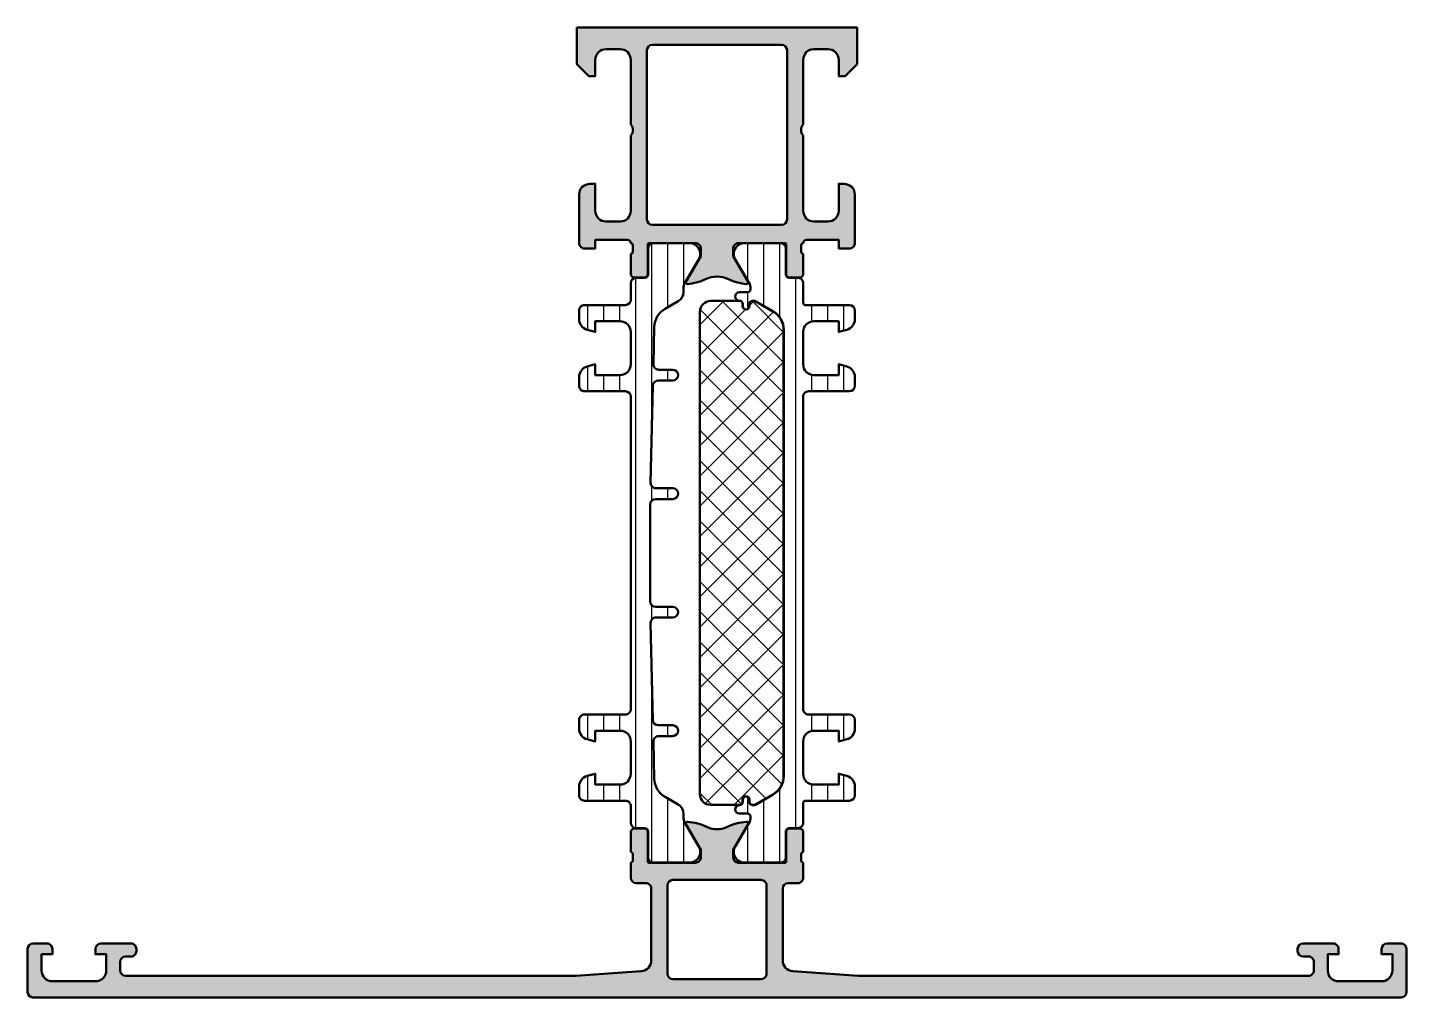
# Model space of a CAD drawing. Extents: x 0 to 128, y 0 to 90.
import ezdxf

# ---------------------------------------------------------------- set-up
doc = ezdxf.new("R2010")
doc.units = 0
for name, color, linetype, lineweight in [('0S-Alu contour', 7, 'Continuous', 50), ('0S-Alu hatch', 252, 'Continuous', 25), ('0S-Plastic contour', 254, 'Continuous', 50), ('0S-Plastic hatch', 253, 'Continuous', 25), ('0S-PT contour', 91, 'Continuous', 50), ('0S-PT hatch', 103, 'Continuous', 25)]:
    doc.layers.add(name, color=color, linetype=linetype, lineweight=lineweight)
pattern_1 = [(90, (0, 0), (-1.4859, 0), [])]

# ---------------------------------------------------------------- blocks, each defined once
blk = doc.blocks.new('462330__A95D37FD_48C2_4D55_8CF1_F7A8AE7CBAEC_')
at = {"layer": '0S-Alu hatch'}
h = blk.add_hatch(color=256, dxfattribs=at)
edge = h.paths.add_edge_path()
edge.add_line((77.10000000000004, 2.000000000000013), (71.02875295001213, 2.433660503570579))
edge.add_ellipse((71.10000110828429, 3.431119503563734), major_axis=(-1.000000378362188, 0), ratio=1, start_angle=8.537736391645012e-06, end_angle=85.91432110672099, ccw=False)
edge.add_line((70.10000072992212, 3.431119354686233), (70.10000000000004, 10.1))
edge.add_ellipse((70.60000124605585, 10.09999890522815), major_axis=(-0.5000012460570294, 0), ratio=1, start_angle=270.000059144424, end_angle=359.999874550462, ccw=False)
edge.add_line((70.60000072992212, 10.60000015128491), (71.50000000000001, 10.60000000000001))
edge.add_arc((71.50000072992216, 11.10000015128485), 0.4999999999999521, 269.9999163571082, 360)
edge.add_line((72.00000072992212, 11.10000015128484), (72.00000000000004, 12.50000000000074))
edge.add_ellipse((72.07883803814128, 12.76752101532061), major_axis=(-0.2788959122965632, 0), ratio=1, start_angle=-1.1645299000825275, end_angle=73.57983452474468, ccw=False)
edge.add_line((71.79999972992215, 12.77318915127714), (71.79999900000004, 13.22678299999224))
edge.add_ellipse((72.07886890940796, 13.23244226912665), major_axis=(-0.2789273269156594, 0), ratio=1, start_angle=-73.57528143294519, end_angle=1.1625769736472193, ccw=False)
edge.add_line((72.00000072992215, 13.49998715127712), (72.00000000000001, 15.37999800000075))
edge.add_arc((71.70000072992215, 15.37999815128565), 0.2999999999999829, 359.9999711101367, 450)
edge.add_line((71.70000072992215, 15.67999815128563), (70.72002568095725, 15.67999800000075))
edge.add_arc((70.72002641087936, 15.37999815128565), 0.2999999999999936, 90.00013940492396, 180)
edge.add_line((70.42002641087936, 15.37999815128565), (70.42002568095727, 12.62000000000075))
edge.add_ellipse((70.30002692700798, 12.6199989052381), major_axis=(-0.1199987539542833, 0), ratio=1, start_angle=89.99975356383038, end_angle=180.0005227158989, ccw=False)
edge.add_line((70.30002641087863, 12.50000015128494), (65.99994439642526, 12.50000000000005))
edge.add_ellipse((65.99994538460828, 13.00000025826), major_axis=(-0.5000002582609234, 0), ratio=1, start_angle=1.2253957095254009e-05, end_angle=89.9998867626258, ccw=False)
edge.add_line((65.49994512634737, 13.00000015128502), (65.49994439642538, 13.70000000000019))
edge.add_line((65.49994439642538, 13.70000000000019), (66.88143985404757, 16.09282032302732))
edge.add_arc((66.76182534169885, 16.16188036663646), 0.1381197846484886, 329.9997942543942, 453.6515491367376)
edge.add_arc((67.07146248664698, 11.31000108375461), 4.999869236974234, 93.65154913674301, 116.1005569611627)
edge.add_ellipse((63.99997292813471, 17.60005755479198), major_axis=(-2.000063781674495, 0), ratio=1, start_angle=64.1580672368334, end_angle=115.8419327631662, ccw=False)
edge.add_arc((60.92848336962241, 11.3100010837547), 4.999869236974176, 63.89944303883657, 86.34845086325608)
edge.add_arc((61.2381205145706, 16.16188036663647), 0.1381197846484962, 86.34845086325971, 210.0000000000028)
edge.add_line((61.11850527229978, 16.09282047431222), (62.49999999999986, 13.70000000000019))
edge.add_line((62.49999999999986, 13.70000000000019), (62.49999999999993, 13.0000000000001))
edge.add_ellipse((62.00000124605407, 12.99999890523174), major_axis=(-0.4999987539470587, 0), ratio=1, start_angle=89.9999408554799, end_angle=180.000125449538, ccw=False)
edge.add_line((62.00000072992206, 12.50000015128495), (57.69997431904286, 12.50000000000005))
edge.add_ellipse((57.69997530723053, 12.62000025826161), major_axis=(-0.1200002582656348, 0), ratio=1, start_angle=5.107678987315012e-05, end_angle=89.99952817616412, ccw=False)
edge.add_line((57.57997504896493, 12.62000015128498), (57.57997431904282, 15.37999800000008))
edge.add_arc((57.27997504896492, 15.37999815128498), 0.3000000000000043, 359.9999711101367, 449.9999999999973)
edge.add_line((57.27997504896494, 15.67999815128499), (56.30000000000005, 15.67999800000009))
edge.add_arc((56.30000072992215, 15.37999815128498), 0.2999999999999989, 90.00013940492396, 180)
edge.add_line((56.00000072992216, 15.37999815128499), (56.00000000000004, 13.49998699999156))
edge.add_ellipse((55.92113449620829, 13.23244408287827), major_axis=(-0.2789246855081369, 0), ratio=1, start_angle=178.837070446427, end_angle=253.5756945011897, ccw=False)
edge.add_line((56.20000172992214, 13.22678315127645), (56.20000100000004, 12.77318899999158))
edge.add_ellipse((55.92116536696441, 12.76751920183801), major_axis=(-0.2788932714525051, 0), ratio=1, start_angle=106.4197524022729, end_angle=181.1648824805534, ccw=False)
edge.add_line((56.00000072992215, 12.50000015128497), (56.00000000000001, 11.1))
edge.add_arc((56.50000072992209, 11.10000015128489), 0.4999999999999787, 180.0000173297123, 269.9999999999984)
edge.add_line((56.50000072992208, 10.60000015128491), (57.40000000000002, 10.60000000000001))
edge.add_ellipse((57.40000098818011, 10.10000025825898), major_axis=(-0.4999997417420014, 0), ratio=1, start_angle=179.999987746043, end_angle=270.0001132371549, ccw=False)
edge.add_line((57.9000007299221, 10.1000001512849), (57.9, 3.431119203401324))
edge.add_ellipse((56.90000136109887, 3.431118035204163), major_axis=(-0.999998638901815, 0), ratio=1, start_angle=94.08558609440178, end_angle=180.0000669328046, ccw=False)
edge.add_line((56.97124777991001, 2.433660654855472), (50.90000000000003, 2.000000000000013))
edge.add_line((50.90000000000003, 2.000000000000013), (9.099999999999987, 1.999999999999999))
edge.add_ellipse((9.100000988183051, 2.500000258259957), major_axis=(-0.5000002582609345, 0), ratio=1, start_angle=1.2253957095254009e-05, end_angle=89.99988676262058, ccw=False)
edge.add_line((8.60000072992213, 2.500000151284903), (8.600000000000023, 3.299999999999998))
edge.add_ellipse((9.10000124605585, 3.299998905228133), major_axis=(-0.500001246057026, 0), ratio=1, start_angle=270.0000591444199, end_angle=359.999874550462, ccw=False)
edge.add_line((9.100000729922133, 3.800000151284893), (9.600000000000026, 3.799999999999999))
edge.add_arc((9.600000729922133, 4.300000151284891), 0.4999999999999983, 269.9999163571131, 360)
edge.add_line((10.10000072992213, 4.300000151284894), (10.10000000000002, 4.499999999999998))
edge.add_arc((9.60000072992213, 4.500000151284893), 0.5, 359.9999826492693, 450)
edge.add_line((9.60000072992213, 5.000000151284893), (6.800000000000013, 5))
edge.add_arc((6.800000729922119, 4.500000151284892), 0.5000000000000009, 90.00008364293738, 180)
edge.add_line((6.300000729922118, 4.500000151284891), (6.300000000000011, 4))
edge.add_line((6.300000000000011, 4), (7.300000000000011, 4))
edge.add_line((7.300000000000011, 4), (7.300000000000011, 2.500000000000005))
edge.add_ellipse((6.300001246054564, 2.499998905230804), major_axis=(-0.9999987539460462, 0), ratio=1, start_angle=89.99997042775237, end_angle=180.0000627218637, ccw=False)
edge.add_line((6.300000729922118, 1.500000151284893), (2.300000000000012, 1.499999999999999))
edge.add_ellipse((2.300000988182316, 2.500000258259714), major_axis=(-1.000000258260204, 0), ratio=1, start_angle=6.156649305921746e-06, end_angle=89.99994338133922, ccw=False)
edge.add_line((1.300000729922117, 2.500000151284894), (1.300000000000011, 3.999999999999998))
edge.add_line((1.300000000000011, 3.999999999999998), (2.300000000000011, 3.999999999999999))
edge.add_line((2.300000000000011, 3.999999999999999), (2.30000000000001, 4.5))
edge.add_arc((1.80000072992212, 4.500000151284895), 0.4999999999999974, 359.9999826492693, 450)
edge.add_line((1.800000729922119, 5.000000151284893), (0.5000000000000006, 5))
edge.add_arc((0.5000007299221066, 4.500000151284893), 0.4999999999999992, 90.00008364293743, 180)
edge.add_line((7.299221074e-07, 4.500000151284894), (1e-16, 0.5000000000000009))
edge.add_arc((0.5000007299221068, 0.500000151284894), 0.5, 180.0000173297123, 270)
edge.add_line((0.5000007299221066, 1.512848939e-07), (127.5, 4e-16))
edge.add_arc((127.5000007299221, 0.5000001512849033), 0.5000000000000094, 269.9999163571115, 360)
edge.add_line((128.0000007299221, 0.500000151284892), (128, 4.500000000000026))
edge.add_arc((127.5000007299221, 4.50000015128491), 0.4999999999999858, 359.9999826492693, 450)
edge.add_line((127.5000007299221, 5.000000151284896), (126.2, 4.999999999999998))
edge.add_arc((126.2000007299221, 4.500000151284903), 0.4999999999999885, 90.00008364294075, 180)
edge.add_line((125.7000007299221, 4.500000151284878), (125.7, 3.999999999999999))
edge.add_line((125.7, 3.999999999999999), (126.7, 3.999999999999999))
edge.add_line((126.7, 3.999999999999999), (126.7, 2.500000000000001))
edge.add_ellipse((125.7000012460545, 2.499998905230837), major_axis=(-0.9999987539460756, 0), ratio=1, start_angle=89.99997042774987, end_angle=180.0000627218637, ccw=False)
edge.add_line((125.700000729922, 1.500000151284891), (121.7, 1.499999999999999))
edge.add_ellipse((121.7000009881823, 2.500000258259705), major_axis=(-1.000000258260193, 0), ratio=1, start_angle=6.156649305921746e-06, end_angle=89.99994338133979, ccw=False)
edge.add_line((120.7000007299221, 2.500000151284861), (120.7, 4))
edge.add_line((120.7, 4), (121.7, 4))
edge.add_line((121.7, 4), (121.7, 4.500000000000039))
edge.add_arc((121.2000007299222, 4.500000151284952), 0.4999999999999432, 359.9999826492693, 449.9999999999984)
edge.add_line((121.2000007299222, 5.000000151284895), (118.4, 5))
edge.add_arc((118.4000007299221, 4.500000151284913), 0.4999999999999805, 90.0000836429375, 180)
edge.add_line((117.9000007299221, 4.500000151284909), (117.9, 4.299999999999988))
edge.add_arc((118.4000007299221, 4.300000151284903), 0.5000000000000142, 180.0000173297123, 270)
edge.add_line((118.4000007299221, 3.800000151284889), (118.9, 3.799999999999998))
edge.add_ellipse((118.90000098818, 3.30000025825894), major_axis=(-0.4999997417420338, 0), ratio=1, start_angle=179.999987746043, end_angle=270.0001132371557, ccw=False)
edge.add_line((119.4000007299221, 3.300000151284856), (119.4, 2.500000000000063))
edge.add_ellipse((118.9000012460541, 2.499998905231756), major_axis=(-0.4999987539471439, 0), ratio=1, start_angle=89.9999408554832, end_angle=180.000125449538, ccw=False)
edge.add_line((118.9000007299221, 2.000000151284881), (77.10000000000004, 2.000000000000013))
edge = h.paths.add_edge_path()
edge.add_line((59.90000000000001, 10.90000000000001), (68.10000000000002, 10.90000000000001))
edge.add_ellipse((68.10000072992213, 10.4000001512849), major_axis=(-0.5, 0), ratio=1, start_angle=179.9999826492693, end_angle=270.0000836429375, ccw=False)
edge.add_line((68.60000000000002, 10.40000000000001), (68.60000072992213, 2.200000151284887))
edge.add_ellipse((68.10000072992213, 2.200000151284888), major_axis=(-0.5, 0), ratio=1, start_angle=89.99991635711308, end_angle=180, ccw=False)
edge.add_line((68.10000000000002, 1.699999999999994), (59.90000072992211, 1.700000151284888))
edge.add_ellipse((59.90000072992211, 2.200000151284888), major_axis=(-0.5, 0), ratio=1, start_angle=1.732971230694602e-05, end_angle=90, ccw=False)
edge.add_line((59.40000000000001, 2.199999999999993), (59.40000072992211, 10.4000001512849))
edge.add_ellipse((59.90000072992211, 10.4000001512849), major_axis=(-0.5, 0), ratio=1, start_angle=270.0000836429375, end_angle=360, ccw=False)
at = {"layer": '0S-Alu contour', "color": 7}
for points in [[(56.00000072992216, 15.37999815128499), (56.00000000000004, 13.49998699999156)], [(57.27997504896494, 15.67999815128499), (56.30000000000005, 15.67999800000009)], [(57.57997504896493, 12.62000015128498), (57.57997431904282, 15.37999800000008)], [(61.11850527229978, 16.09282047431222), (62.49999999999986, 13.70000000000019), (62.49999999999993, 13.0000000000001)], [(65.49994512634737, 13.00000015128502), (65.49994439642538, 13.70000000000019), (66.88143985404757, 16.09282032302732)], [(70.42002641087936, 15.37999815128565), (70.42002568095727, 12.62000000000075)], [(71.70000072992215, 15.67999815128563), (70.72002568095725, 15.67999800000075)], [(72.00000072992215, 13.49998715127712), (72.00000000000001, 15.37999800000075)], [(56.20000172992214, 13.22678315127645), (56.20000100000004, 12.77318899999158)], [(71.79999972992215, 12.77318915127714), (71.79999900000004, 13.22678299999224)], [(56.00000072992215, 12.50000015128497), (56.00000000000001, 11.1)], [(62.00000072992206, 12.50000015128495), (57.69997431904286, 12.50000000000005)], [(70.30002641087863, 12.50000015128494), (65.99994439642526, 12.50000000000005)], [(72.00000072992212, 11.10000015128484), (72.00000000000004, 12.50000000000074)], [(56.50000072992208, 10.60000015128491), (57.40000000000002, 10.60000000000001)], [(59.40000000000001, 2.199999999999993), (59.40000072992211, 10.4000001512849)], [(59.90000000000001, 10.90000000000001), (68.10000000000002, 10.90000000000001)], [(68.60000000000002, 10.40000000000001), (68.60000072992213, 2.200000151284888)], [(70.60000072992212, 10.60000015128491), (71.50000000000001, 10.60000000000001)], [(57.9000007299221, 10.1000001512849), (57.9, 3.431119203401324)], [(70.10000072992212, 3.431119354686233), (70.10000000000004, 10.1)], [(7.299221074e-07, 4.500000151284894), (1e-16, 0.5000000000000006)], [(1.800000729922119, 5.000000151284893), (0.5000000000000006, 5)], [(1.300000729922117, 2.500000151284894), (1.300000000000011, 3.999999999999998), (2.300000000000011, 3.999999999999999), (2.30000000000001, 4.5)], [(6.300000729922118, 4.500000151284891), (6.300000000000011, 4), (7.300000000000011, 4), (7.300000000000011, 2.500000000000005)], [(9.60000072992213, 5.000000151284893), (6.800000000000013, 5)], [(10.10000072992213, 4.300000151284894), (10.10000000000002, 4.499999999999998)], [(117.9000007299221, 4.500000151284909), (117.9, 4.299999999999988)], [(121.2000007299222, 5.000000151284895), (118.4, 5)], [(120.7000007299221, 2.500000151284861), (120.7, 4), (121.7, 4), (121.7, 4.500000000000039)], [(125.7000007299221, 4.500000151284878), (125.7, 3.999999999999999), (126.7, 3.999999999999999), (126.7, 2.500000000000001)], [(127.5000007299221, 5.000000151284896), (126.2, 4.999999999999998)], [(128.0000007299221, 0.500000151284892), (128, 4.500000000000026)], [(8.60000072992213, 2.500000151284903), (8.600000000000023, 3.299999999999998)], [(9.100000729922133, 3.800000151284893), (9.600000000000026, 3.799999999999999)], [(118.4000007299221, 3.800000151284889), (118.9, 3.799999999999998)], [(119.4000007299221, 3.300000151284856), (119.4, 2.500000000000063)], [(6.300000729922118, 1.500000151284893), (2.300000000000012, 1.499999999999999)], [(56.97124777991001, 2.433660654855472), (50.90000000000003, 2.000000000000013), (9.099999999999987, 1.999999999999999)], [(68.10000000000002, 1.699999999999994), (59.90000072992211, 1.700000151284888)], [(77.10000000000004, 2.000000000000013), (71.02875295001213, 2.433660503570579)], [(118.9000007299221, 2.000000151284881), (77.10000000000004, 2.000000000000013)], [(125.700000729922, 1.500000151284891), (121.7, 1.499999999999999)], [(0.5000007299221066, 1.512848939e-07), (127.5, 4e-16)]]:
    blk.add_lwpolyline(points, dxfattribs=at)
for centre, radius, start, end in [((56.30000072992215, 15.37999815128498), 0.2999999999999989, 90.00013940492396, 180), ((57.27997504896492, 15.37999815128498), 0.3000000000000043, 359.9999711101367, 89.99999999999729), ((61.2381205145706, 16.16188036663647), 0.1381197846484962, 86.34845086325971, 210.0000000000028), ((60.92848336962241, 11.3100010837547), 4.999869236974176, 63.89944303883657, 86.34845086325608), ((67.07146248664698, 11.31000108375461), 4.999869236974234, 93.65154913674301, 116.1005569611627), ((66.76182534169885, 16.16188036663646), 0.1381197846484886, 329.9997942543942, 93.65154913673761), ((70.72002641087936, 15.37999815128565), 0.2999999999999936, 90.00013940492396, 180), ((71.70000072992215, 15.37999815128565), 0.2999999999999829, 359.9999711101367, 90), ((56.50000072992209, 11.10000015128489), 0.4999999999999787, 180.0000173297123, 269.9999999999984), ((71.50000072992216, 11.10000015128485), 0.4999999999999521, 269.9999163571082, 0), ((0.5000007299221066, 4.500000151284893), 0.4999999999999992, 90.00008364293743, 180), ((1.80000072992212, 4.500000151284895), 0.4999999999999974, 359.9999826492693, 90.0000000000001), ((6.800000729922119, 4.500000151284892), 0.5000000000000009, 90.00008364293738, 180), ((9.600000729922133, 4.300000151284891), 0.4999999999999983, 269.9999163571131, 0), ((9.60000072992213, 4.500000151284893), 0.5, 359.9999826492693, 90), ((118.4000007299221, 4.500000151284913), 0.4999999999999805, 90.0000836429375, 180), ((118.4000007299221, 4.300000151284903), 0.5000000000000142, 180.0000173297123, 270), ((121.2000007299222, 4.500000151284952), 0.4999999999999432, 359.9999826492693, 89.99999999999837), ((126.2000007299221, 4.500000151284903), 0.4999999999999885, 90.00008364294075, 180), ((127.5000007299221, 4.50000015128491), 0.4999999999999858, 359.9999826492693, 90), ((0.5000007299221068, 0.500000151284894), 0.5, 180.0000173297123, 270), ((127.5000007299221, 0.5000001512849033), 0.5000000000000094, 269.9999163571115, 0)]:
    blk.add_arc(centre, radius, start, end, dxfattribs=at)
at = {"layer": '0S-Alu contour', "color": 7, "extrusion": (0, 0, -1)}
for centre, radius, start, end in [((-63.99997292813471, 17.60005755479198), 2.000063781674495, 244.1580672368338, 295.8419327631666), ((-55.92113449620829, 13.23244408287827), 0.2789246855081369, 106.4243054988103, 181.1629295535731), ((-62.00000124605407, 12.99999890523174), 0.4999987539470587, 179.999874550462, 270.0000591445201), ((-65.99994538460828, 13.00000025826), 0.5000002582609234, 270.0001132373742, 359.9999877460429), ((-72.07886890940796, 13.23244226912665), 0.2789273269156594, 358.8374230263528, 73.57528143294529), ((-55.92116536696441, 12.76751920183801), 0.2788932714525051, 178.8351175194466, 253.5802475977271), ((-57.69997530723053, 12.62000025826161), 0.1200002582656348, 270.0004718238359, 359.9999489232101), ((-70.30002692700798, 12.6199989052381), 0.1199987539542833, 179.9994772841011, 270.0002464361696), ((-72.07883803814128, 12.76752101532061), 0.2788959122965632, 286.4201654752553, 1.164529900082466), ((-57.40000098818011, 10.10000025825898), 0.4999997417420014, 89.99988676284514, 180.0000122539571), ((-59.90000072992211, 10.4000001512849), 0.5, 0, 89.9999163570625), ((-68.10000072992213, 10.4000001512849), 0.5, 89.9999163570625, 180.0000173507308), ((-70.60000124605585, 10.09999890522815), 0.5000012460570294, 0.0001254495380173, 89.99994085557601), ((-9.10000124605585, 3.299998905228133), 0.500001246057026, 0.0001254495380173, 89.99994085558009), ((-56.90000136109887, 3.431118035204163), 0.999998638901815, 179.9999330671954, 265.9144139055982), ((-71.10000110828429, 3.431119503563734), 1.000000378362188, 274.085678893279, 359.9999914622636), ((-118.90000098818, 3.30000025825894), 0.4999997417420338, 89.99988676284433, 180.0000122539571), ((-2.300000988182316, 2.500000258259714), 1.000000258260204, 270.0000566186608, 359.9999938433507), ((-6.300001246054564, 2.499998905230804), 0.9999987539460462, 179.9999372781363, 270.0000295722477), ((-9.100000988183051, 2.500000258259957), 0.5000002582609345, 270.0001132373794, 359.9999877460429), ((-59.90000072992211, 2.200000151284888), 0.5, 270, 359.9999826702877), ((-68.10000072992213, 2.200000151284888), 0.5, 180, 270.0000836428869), ((-118.9000012460541, 2.499998905231756), 0.4999987539471439, 179.999874550462, 270.0000591445168), ((-121.7000009881823, 2.500000258259705), 1.000000258260193, 270.0000566186602, 359.9999938433507), ((-125.7000012460545, 2.499998905230837), 0.9999987539460756, 179.9999372781363, 270.0000295722501)]:
    blk.add_arc(centre, radius, start, end, dxfattribs=at)
blk = doc.blocks.new('284595__5B4D1375_14E6_44DE_8888_DEF786335B3A___74D0AB80_7AB1_429F_93AF_3290B34EB5AF_')
at = {"layer": '0S-Plastic hatch'}
h = blk.add_hatch(dxfattribs=at)
h.set_pattern_fill('ANSI31', color=256, scale=0.4680000000000001, angle=45, style=0)
h.set_pattern_definition(pattern_1)
edge = h.paths.add_edge_path()
edge.add_arc((75.79999927008588, 62.92155924203828), 0.9999999999999161, 284.9999999999982, 360)
edge.add_line((76.79999927008579, 62.92155924203825), (76.79999927008579, 63.75230846541265))
edge.add_arc((76.2999992700858, 63.75230846541267), 0.4999999999999858, 0, 89.99999999999837)
edge.add_line((76.29999927008582, 64.25230846541265), (72.19999927008581, 64.2523084654126))
edge.add_ellipse((72.19999927008581, 64.45230846541261), major_axis=(-0.200000000000017, 0), ratio=1, start_angle=0, end_angle=90, ccw=False)
edge.add_line((71.9999992700858, 64.4523084654126), (71.9999992700858, 66.2923141443221))
edge.add_arc((71.5000019489881, 66.2923141443221), 0.4999973210976947, 0, 90.00030698202455)
edge.add_line((71.49999927007892, 66.79231146541264), (70.68966793674556, 66.79231146541264))
edge.add_ellipse((70.68966793674555, 67.09231146541264), major_axis=(-0.2999999999999971, 0), ratio=1, start_angle=0, end_angle=90.00000000000267, ccw=False)
edge.add_line((70.38966793674555, 67.09231146541262), (70.38999988714258, 69.4923098483489))
edge.add_arc((69.89000390970395, 69.492312487974), 0.4999959774455975, 359.9996975182267, 450.0003024811834)
edge.add_line((69.8900012700789, 69.99230846541263), (66.4134597719794, 69.99230846541263))
edge.add_arc((66.55577042097076, 69.00249039068979), 0.9999960709244742, 98.18160805189984, 212.7270160998405)
edge.add_line((65.71451777197942, 68.46185546541263), (67.03303462129055, 66.17811697874035))
edge.add_ellipse((66.60002190455995, 65.92811700444076), major_axis=(-0.5000000000002213, 0), ratio=1, start_angle=179.994256176766, end_angle=209.9999965993338, ccw=False)
edge.add_line((67.10002190204773, 65.92806688012699), (67.09999927007638, 65.70230846543018))
edge.add_ellipse((66.8499992700589, 65.70230846543014), major_axis=(-0.2500000000174793, 0), ratio=1, start_angle=89.9999999999967, end_angle=180, ccw=False)
edge.add_line((66.84999927005889, 65.45230846541266), (66.0995926306948, 65.45230846541261))
edge.add_arc((66.0995926306948, 65.05304939229586), 0.3992590731167667, 90, 270)
edge.add_ellipse((66.09959263069484, 64.35230846541255), major_axis=(-0.3014818537665462, 0), ratio=1, start_angle=180, end_angle=270.00000000000813, ccw=False)
edge.add_line((66.40107448446139, 64.35230846541259), (66.40107448446138, 64.15173767012638))
edge.add_arc((66.70050368917514, 64.15173767012641), 0.2994292047137605, 180, 360)
edge.add_line((66.9999328938889, 64.15173767012644), (66.99993289388891, 64.3523084654127))
edge.add_ellipse((67.2999328938889, 64.35230846541265), major_axis=(-0.2999999999999829, 0), ratio=1, start_angle=273.3936392714582, end_angle=360, ccw=False)
edge.add_line((67.28217422800044, 64.65178238712512), (67.46501207954621, 64.65178238712517))
edge.add_ellipse((67.46501207954634, 64.45178238712506), major_axis=(-0.2000000000001023, 0), ratio=1, start_angle=240.0000000000378, end_angle=270.00000000003257, ccw=False)
edge.add_line((67.56501207954626, 64.6249874678821), (69.19999927008583, 63.68102717330238))
edge.add_ellipse((68.1999992700859, 61.94897636573358), major_axis=(-1.999999999999888, 0), ratio=1, start_angle=180, end_angle=240.0000000000005, ccw=False)
edge.add_line((70.19999927008578, 61.94897636573362), (70.1999992700858, 20.55564056504449))
edge.add_ellipse((68.19999927008584, 20.55564056504451), major_axis=(-1.999999999999957, 0), ratio=1, start_angle=119.99999999999889, end_angle=180, ccw=False)
edge.add_line((69.19999927008578, 18.82358975747565), (67.56501207954626, 17.87962946289614))
edge.add_ellipse((67.46501207954607, 18.05283454365292), major_axis=(-0.2000000000000075, 0), ratio=1, start_angle=90.00000000007333, end_angle=120.00000000006739, ccw=False)
edge.add_line((67.46501207954633, 17.85283454365291), (67.28217422800041, 17.85283454365297))
edge.add_ellipse((67.29993289388887, 18.15230846536542), major_axis=(-0.2999999999999576, 0), ratio=1, start_angle=0, end_angle=86.6063607285443, ccw=False)
edge.add_line((66.99993289388891, 18.1523084653654), (66.99993289388891, 18.35287926065167))
edge.add_arc((66.70050368917515, 18.35287926065167), 0.2994292047137605, 0, 180)
edge.add_line((66.40107448446139, 18.35287926065167), (66.40107448446139, 18.1523084653654))
edge.add_ellipse((66.09959263069486, 18.15230846536552), major_axis=(-0.301481853766532, 0), ratio=1, start_angle=89.9999999999892, end_angle=180, ccw=False)
edge.add_arc((66.0995926306948, 17.45156753848221), 0.3992590731167524, 90, 270)
edge.add_line((66.0995926306948, 17.05230846536546), (66.84999927005893, 17.05230846536543))
edge.add_ellipse((66.8499992700589, 16.80230846534795), major_axis=(-0.2500000000174865, 0), ratio=1, start_angle=180, end_angle=269.9999999999935, ccw=False)
edge.add_line((67.09999927007638, 16.80230846534787), (67.10002190204774, 16.57655005065107))
edge.add_ellipse((66.60002190456028, 16.57649992633726), major_axis=(-0.4999999999999109, 0), ratio=1, start_angle=150.00000340065, end_angle=180.0057438232342, ccw=False)
edge.add_line((67.03303462129055, 16.3264999520377), (65.71451777197942, 14.04276146536543))
edge.add_arc((66.55577042097076, 13.50212654008828), 0.9999960709244718, 147.2729839001593, 261.8183919481001)
edge.add_line((66.4134597719794, 12.51230846536543), (69.8900012700789, 12.51230846536543))
edge.add_arc((69.89000390970396, 13.01230444280405), 0.4999959774455886, 269.9996975188149, 360.0003024817733)
edge.add_line((70.38999988714258, 13.01230708242914), (70.38966793674555, 15.41230546536542))
edge.add_ellipse((70.68966793674556, 15.41230546536542), major_axis=(-0.3000000000000114, 0), ratio=1, start_angle=270, end_angle=360, ccw=False)
edge.add_line((70.68966793674556, 15.71230546536543), (71.49999927007892, 15.71230546536543))
edge.add_arc((71.50000194898811, 16.21230278645594), 0.4999973210976877, 269.9996930179738, 360)
edge.add_line((71.9999992700858, 16.21230278645594), (71.9999992700858, 18.05230846536538))
edge.add_ellipse((72.19999927008583, 18.05230846536542), major_axis=(-0.2000000000000313, 0), ratio=1, start_angle=270.0000000000122, end_angle=360, ccw=False)
edge.add_line((72.19999927008578, 18.25230846536546), (76.2999992700858, 18.25230846536539))
edge.add_arc((76.2999992700858, 18.75230846536538), 0.4999999999999929, 270, 360)
edge.add_line((76.7999992700858, 18.75230846536539), (76.79999927008579, 19.58305768873976))
edge.add_arc((75.7999992700858, 19.58305768873977), 0.9999999999999857, 0, 74.99999999999942)
edge.add_line((76.05881831518833, 20.54898351502883), (75.29999927008579, 20.75230846536545))
edge.add_line((75.29999927008579, 20.75230846536545), (75.29999927008579, 19.75230846536545))
edge.add_line((75.29999927008579, 19.75230846536545), (72.9999992700858, 19.75230846536545))
edge.add_ellipse((72.99999927008578, 20.75230846536544), major_axis=(-0.9999999999999857, 0), ratio=1, start_angle=0, end_angle=90.0000000000008, ccw=False)
edge.add_line((71.9999992700858, 20.75230846536545), (71.9999992700858, 23.75230846536551))
edge.add_ellipse((72.99999927008575, 23.75230846536545), major_axis=(-0.9999999999999573, 0), ratio=1, start_angle=269.9999999999984, end_angle=360, ccw=False)
edge.add_line((72.99999927008578, 24.7523084653654), (75.29999927008579, 24.75230846536542))
edge.add_line((75.29999927008579, 24.75230846536542), (75.29999927008579, 23.75230846536551))
edge.add_line((75.29999927008579, 23.75230846536551), (76.05881831518825, 23.95563341570199))
edge.add_arc((75.79999927008569, 24.92155924199116), 1.000000000000102, 285.0000000000005, 360)
edge.add_line((76.79999927008579, 24.92155924199114), (76.79999927008579, 25.75230846536548))
edge.add_arc((76.29999927008582, 25.75230846536549), 0.4999999999999716, 0, 89.99999999999837)
edge.add_line((76.29999927008583, 26.25230846536546), (72.4999992700858, 26.25230846536545))
edge.add_ellipse((72.49999927008578, 26.75230846536544), major_axis=(-0.4999999999999894, 0), ratio=1, start_angle=0, end_angle=90.00000000000159, ccw=False)
edge.add_line((71.9999992700858, 26.75230846536543), (71.9999992700858, 55.75230846541259))
edge.add_ellipse((72.49999927008578, 55.75230846541263), major_axis=(-0.4999999999999858, 0), ratio=1, start_angle=269.9999999999984, end_angle=360, ccw=False)
edge.add_line((72.4999992700858, 56.25230846541263), (76.29999927008586, 56.25230846541263))
edge.add_arc((76.29999927008583, 56.75230846541259), 0.4999999999999574, 270.0000000000033, 360)
edge.add_line((76.79999927008579, 56.75230846541262), (76.79999927008579, 57.58305768878704))
edge.add_arc((75.7999992700858, 57.58305768878704), 0.9999999999999857, 0, 75.00000000000031)
edge.add_line((76.05881831518832, 58.5489835150761), (75.29999927008579, 58.75230846541263))
edge.add_line((75.29999927008579, 58.75230846541263), (75.29999927008579, 57.75230846541263))
edge.add_line((75.29999927008579, 57.75230846541263), (72.99999927008582, 57.75230846541263))
edge.add_ellipse((72.99999927008578, 58.75230846541261), major_axis=(-0.9999999999999786, 0), ratio=1, start_angle=0, end_angle=90.00000000000239, ccw=False)
edge.add_line((71.9999992700858, 58.75230846541263), (71.9999992700858, 61.75230846541268))
edge.add_ellipse((72.9999992700858, 61.75230846541264), major_axis=(-1, 0), ratio=1, start_angle=269.9999999999984, end_angle=360, ccw=False)
edge.add_line((72.99999927008584, 62.75230846541266), (75.29999927008579, 62.75230846541258))
edge.add_line((75.29999927008579, 62.75230846541258), (75.29999927008579, 61.75230846541264))
edge.add_line((75.29999927008579, 61.75230846541264), (76.05881831518835, 61.95563341574928))
at = {"layer": '0S-Plastic contour', "color": 7}
for points in [[(69.8900012700789, 69.99230846541263), (66.4134597719794, 69.99230846541263)], [(70.38966793674555, 67.09231146541262), (70.38999988714258, 69.4923098483489)], [(65.71451777197942, 68.46185546541263), (67.03303462129055, 66.17811697874035)], [(71.49999927007892, 66.79231146541264), (70.68966793674556, 66.79231146541264)], [(66.84999927005889, 65.45230846541266), (66.0995926306948, 65.45230846541261)], [(67.10002190204773, 65.92806688012699), (67.09999927007638, 65.70230846543018)], [(71.9999992700858, 64.4523084654126), (71.9999992700858, 66.2923141443221)], [(66.40107448446139, 64.35230846541259), (66.40107448446138, 64.15173767012638)], [(66.9999328938889, 64.15173767012644), (66.99993289388891, 64.3523084654127)], [(67.28217422800044, 64.65178238712512), (67.46501207954621, 64.65178238712517)], [(67.56501207954626, 64.6249874678821), (69.19999927008583, 63.68102717330238)], [(76.29999927008582, 64.25230846541265), (72.19999927008581, 64.2523084654126)], [(72.99999927008584, 62.75230846541266), (75.29999927008579, 62.75230846541258), (75.29999927008579, 61.75230846541264), (76.05881831518835, 61.95563341574928)], [(76.79999927008579, 62.92155924203825), (76.79999927008579, 63.75230846541265)], [(70.19999927008578, 61.94897636573362), (70.1999992700858, 20.55564056504449)], [(71.9999992700858, 58.75230846541263), (71.9999992700858, 61.75230846541268)], [(76.05881831518832, 58.5489835150761), (75.29999927008579, 58.75230846541263), (75.29999927008579, 57.75230846541263), (72.99999927008582, 57.75230846541263)], [(76.79999927008579, 56.75230846541262), (76.79999927008579, 57.58305768878704)], [(71.9999992700858, 26.75230846536543), (71.9999992700858, 55.75230846541259)], [(72.4999992700858, 56.25230846541263), (76.29999927008586, 56.25230846541263)], [(76.29999927008583, 26.25230846536546), (72.4999992700858, 26.25230846536545)], [(76.79999927008579, 24.92155924199114), (76.79999927008579, 25.75230846536548)], [(72.99999927008578, 24.7523084653654), (75.29999927008579, 24.75230846536542), (75.29999927008579, 23.75230846536551), (76.05881831518825, 23.95563341570199)], [(71.9999992700858, 20.75230846536545), (71.9999992700858, 23.75230846536551)], [(76.05881831518833, 20.54898351502883), (75.29999927008579, 20.75230846536545), (75.29999927008579, 19.75230846536545), (72.9999992700858, 19.75230846536545)], [(76.7999992700858, 18.75230846536539), (76.79999927008579, 19.58305768873976)], [(66.40107448446139, 18.35287926065167), (66.40107448446139, 18.1523084653654)], [(66.99993289388891, 18.1523084653654), (66.99993289388891, 18.35287926065167)], [(69.19999927008578, 18.82358975747565), (67.56501207954626, 17.87962946289614)], [(71.9999992700858, 16.21230278645594), (71.9999992700858, 18.05230846536538)], [(72.19999927008578, 18.25230846536546), (76.2999992700858, 18.25230846536539)], [(66.0995926306948, 17.05230846536546), (66.84999927005893, 17.05230846536543)], [(67.09999927007638, 16.80230846534787), (67.10002190204774, 16.57655005065107)], [(67.46501207954633, 17.85283454365291), (67.28217422800041, 17.85283454365297)], [(67.03303462129055, 16.3264999520377), (65.71451777197942, 14.04276146536543)], [(70.38999988714258, 13.01230708242914), (70.38966793674555, 15.41230546536542)], [(70.68966793674556, 15.71230546536543), (71.49999927007892, 15.71230546536543)], [(66.4134597719794, 12.51230846536543), (69.8900012700789, 12.51230846536543)]]:
    blk.add_lwpolyline(points, dxfattribs=at)
for centre, radius, start, end in [((66.55577042097076, 69.00249039068979), 0.9999960709244742, 98.18160805189984, 212.7270160998405), ((69.89000390970395, 69.492312487974), 0.4999959774455975, 359.9996975182267, 90.00030248118344), ((71.5000019489881, 66.2923141443221), 0.4999973210976947, 0, 90.00030698202455), ((66.0995926306948, 65.05304939229586), 0.3992590731167667, 90, 270), ((66.70050368917514, 64.15173767012641), 0.2994292047137605, 180, 0), ((76.2999992700858, 63.75230846541267), 0.4999999999999858, 0, 89.99999999999837), ((75.79999927008588, 62.92155924203828), 0.9999999999999161, 284.9999999999982, 0), ((75.7999992700858, 57.58305768878704), 0.9999999999999857, 0, 75.00000000000031), ((76.29999927008583, 56.75230846541259), 0.4999999999999574, 270.0000000000033, 0), ((76.29999927008582, 25.75230846536549), 0.4999999999999716, 0, 89.99999999999837), ((75.79999927008569, 24.92155924199116), 1.000000000000102, 285.0000000000005, 0), ((75.7999992700858, 19.58305768873977), 0.9999999999999857, 0, 74.99999999999942), ((66.70050368917515, 18.35287926065167), 0.2994292047137605, 0, 180), ((76.2999992700858, 18.75230846536538), 0.4999999999999929, 270, 0), ((66.0995926306948, 17.45156753848221), 0.3992590731167524, 90, 270), ((71.50000194898811, 16.21230278645594), 0.4999973210976877, 269.9996930179738, 0), ((66.55577042097076, 13.50212654008828), 0.9999960709244718, 147.2729839001593, 261.8183919481001), ((69.89000390970396, 13.01230444280405), 0.4999959774455886, 269.9996975188149, 0.0003024817733149)]:
    blk.add_arc(centre, radius, start, end, dxfattribs=at)
at = {"layer": '0S-Plastic contour', "color": 7, "extrusion": (0, 0, -1)}
for centre, radius, start, end in [((-70.68966793674555, 67.09231146541264), 0.2999999999999971, 269.9999999999973, 0), ((-66.8499992700589, 65.70230846543014), 0.2500000000174793, 180, 270.0000000000033), ((-66.60002190455995, 65.92811700444076), 0.5000000000002213, 150.0000034006662, 180.0057438232341), ((-66.09959263069484, 64.35230846541255), 0.3014818537665462, 89.99999999999189, 180), ((-67.2999328938889, 64.35230846541265), 0.2999999999999829, 0, 86.60636072854182), ((-67.46501207954634, 64.45178238712506), 0.2000000000001023, 89.99999999996743, 119.9999999999622), ((-72.19999927008581, 64.45230846541261), 0.200000000000017, 270, 0), ((-68.1999992700859, 61.94897636573358), 1.999999999999888, 119.9999999999995, 180), ((-72.9999992700858, 61.75230846541264), 1, 0, 90.0000000000016), ((-72.99999927008578, 58.75230846541261), 0.9999999999999786, 269.9999999999976, 0), ((-72.49999927008578, 55.75230846541263), 0.4999999999999858, 0, 90.0000000000016), ((-72.49999927008578, 26.75230846536544), 0.4999999999999894, 269.9999999999984, 0), ((-72.99999927008575, 23.75230846536545), 0.9999999999999573, 0, 90.0000000000016), ((-68.19999927008584, 20.55564056504451), 1.999999999999957, 180, 240.0000000000011), ((-72.99999927008578, 20.75230846536544), 0.9999999999999857, 269.9999999999992, 0), ((-66.09959263069486, 18.15230846536552), 0.301481853766532, 180, 270.0000000000108), ((-67.29993289388887, 18.15230846536542), 0.2999999999999576, 273.3936392714557, 0), ((-72.19999927008583, 18.05230846536542), 0.2000000000000313, 0, 89.99999999998779), ((-66.8499992700589, 16.80230846534795), 0.2500000000174865, 90.00000000000651, 180), ((-67.46501207954607, 18.05283454365292), 0.2000000000000075, 239.9999999999326, 269.9999999999267), ((-66.60002190456028, 16.57649992633726), 0.4999999999999109, 179.9942561767658, 209.9999965993501), ((-70.68966793674556, 15.41230546536542), 0.3000000000000114, 0, 90)]:
    blk.add_arc(centre, radius, start, end, dxfattribs=at)
blk = doc.blocks.new('284595__8C50165A_EF2D_4296_AAC0_EA726E61E824___A3FECBB3_EC76_4879_B40F_11AF8EE131B8_')
at = {"layer": '0S-Plastic hatch'}
h = blk.add_hatch(dxfattribs=at)
h.set_pattern_fill('ANSI31', color=256, scale=0.4680000000000001, angle=45, style=0)
h.set_pattern_definition(pattern_1)
edge = h.paths.add_edge_path()
edge.add_ellipse((51.69999927006958, 56.75230846541277), major_axis=(-0.4999999999990905, 0), ratio=1, start_angle=0, end_angle=90.0000000000008, ccw=False)
edge.add_line((51.19999927007049, 56.75230846541277), (51.19999927006958, 57.58305768878622))
edge.add_ellipse((52.19999927006838, 57.58305768878649), major_axis=(-0.999999999998792, 0), ratio=1, start_angle=284.9999999999957, end_angle=360, ccw=False)
edge.add_line((51.94118022496624, 58.54898351507442), (52.69999927006958, 58.75230846541276))
edge.add_line((52.69999927006958, 58.75230846541276), (52.69999927007003, 57.75230846541276))
edge.add_line((52.69999927007003, 57.75230846541276), (54.99999927007113, 57.75230846541367))
edge.add_arc((54.9999992700709, 58.75230846541207), 0.9999999999984083, 270.000000000013, 360)
edge.add_line((55.99999927006931, 58.75230846541207), (55.99999927007113, 61.75230846541094))
edge.add_arc((54.99999927006999, 61.75230846541163), 1.000000000001143, 0, 89.99999999993447)
edge.add_line((54.99999927007113, 62.75230846541277), (52.69999927006958, 62.75230846541276))
edge.add_line((52.69999927006958, 62.75230846541276), (52.69999927006958, 61.75230846541368))
edge.add_line((52.69999927006958, 61.75230846541368), (51.94118022496851, 61.95563341575022))
edge.add_ellipse((52.19999927007058, 62.92155924203996), major_axis=(-1.000000000000531, 0), ratio=1, start_angle=0, end_angle=75.0000000000353, ccw=False)
edge.add_line((51.19999927007004, 62.92155924203996), (51.19999927007004, 63.75230846541277))
edge.add_ellipse((51.69999927007027, 63.75230846541253), major_axis=(-0.5000000000002345, 0), ratio=1, start_angle=269.99999999997556, end_angle=360, ccw=False)
edge.add_line((51.69999927007048, 64.25230846541277), (55.49999927007022, 64.25230846541277))
edge.add_arc((55.49999927007022, 64.75230846541275), 0.5, 270, 360)
edge.add_line((55.99999927007022, 64.75230846541275), (55.99999927007022, 66.29231146536551))
edge.add_ellipse((56.4999992700698, 66.2923114653655), major_axis=(-0.4999999999995879, 0), ratio=1, start_angle=270.00000000000324, end_angle=360, ccw=False)
edge.add_line((56.49999927006978, 66.79231146536507), (57.31033328231225, 66.7923114653651))
edge.add_arc((57.31033328231224, 67.09231146536509), 0.2999999999999829, 270.0000000000013, 360)
edge.add_line((57.61033328231222, 67.09231146536509), (57.60999865300601, 69.4923098483014))
edge.add_ellipse((58.10999463044464, 69.49231248792648), major_axis=(-0.4999959774455975, 0), ratio=1, start_angle=-90.00030248118583, end_angle=0.0003024817733034979, ccw=False)
edge.add_line((58.10999727006972, 69.99230846536511), (61.58653876816917, 69.99230846536511))
edge.add_ellipse((61.44422811917782, 69.00249039064227), major_axis=(-0.9999960709244742, 0), ratio=1, start_angle=147.2729839001596, end_angle=261.81839194810016, ccw=False)
edge.add_line((62.28548076816917, 68.46185546536512), (60.96696391521053, 66.1781169723751))
edge.add_arc((61.3999766319411, 65.92811699807544), 0.500000000000227, 150.0000034006553, 180.5452234528383)
edge.add_line((60.89999927006956, 65.92335909767782), (60.89999927006958, 65.47081300774246))
edge.add_ellipse((59.89999927006958, 65.47081300774246), major_axis=(-1.000000000000007, 0), ratio=1, start_angle=119.9999999999958, end_angle=180, ccw=False)
edge.add_line((60.39999927006951, 64.60478760395797), (59.17314595634356, 63.89646351302214))
edge.add_arc((60.17314595634349, 62.16441270545324), 1.99999999999999, 119.999999999998, 178.6586049342208)
edge.add_line((58.17369404183674, 62.21123194909537), (58.09297383558449, 58.76401327627569))
edge.add_arc((58.59283681421119, 58.75230846536517), 0.5000000000000023, 178.658604934223, 270.0000000000008)
edge.add_line((58.59283681421119, 58.25230846536517), (59.89999927006976, 58.25230846536516))
edge.add_ellipse((59.89999927006976, 57.75230846536516), major_axis=(-0.5, 0), ratio=1, start_angle=90, end_angle=270, ccw=False)
edge.add_line((59.89999927006976, 57.25230846536516), (58.54600473657789, 57.25230846536517))
edge.add_arc((58.54600473657789, 56.75230846536516), 0.5000000000000071, 89.9999999999992, 178.6586049342197)
edge.add_line((58.04614175795118, 56.7640132762757), (57.8353974086013, 47.76401327627566))
edge.add_arc((58.33526038722799, 47.75230846536514), 0.5000000000000026, 178.658604934221, 270.0000000000008)
edge.add_line((58.335260387228, 47.25230846536514), (59.89999927006976, 47.25230846536516))
edge.add_ellipse((59.89999927006976, 46.75230846536516), major_axis=(-0.5, 0), ratio=1, start_angle=90, end_angle=270, ccw=False)
edge.add_line((59.89999927006975, 46.25230846536516), (58.2999992700697, 46.25230846536516))
edge.add_arc((58.2999992700697, 45.75230846536515), 0.5000000000000071, 90, 180)
edge.add_line((57.79999927006969, 45.75230846536515), (57.79999927006969, 36.75230846536516))
edge.add_arc((58.2999992700697, 36.75230846536516), 0.5000000000000071, 180, 270)
edge.add_line((58.2999992700697, 36.25230846536516), (59.89999927006976, 36.25230846536516))
edge.add_ellipse((59.89999927006976, 35.75230846536516), major_axis=(-0.5, 0), ratio=1, start_angle=90, end_angle=270, ccw=False)
edge.add_line((59.89999927006976, 35.25230846536516), (58.33526038722794, 35.25230846536516))
edge.add_arc((58.33526038722794, 34.7523084653652), 0.4999999999999574, 90, 181.3413950657781)
edge.add_line((57.83539740860129, 34.74060365445467), (58.04614175795119, 25.74060365445463))
edge.add_arc((58.54600473657789, 25.75230846536516), 0.5000000000000026, 181.3413950657786, 270)
edge.add_line((58.54600473657789, 25.25230846536516), (59.89999927006976, 25.25230846536516))
edge.add_ellipse((59.89999927006976, 24.75230846536516), major_axis=(-0.5, 0), ratio=1, start_angle=90, end_angle=270, ccw=False)
edge.add_line((59.89999927006976, 24.25230846536516), (58.59283681421118, 24.25230846536516))
edge.add_arc((58.59283681421118, 23.75230846536516), 0.4999999999999965, 90, 181.3413950657789)
edge.add_line((58.09297383558449, 23.74060365445463), (58.17369404183673, 20.29338498163497))
edge.add_arc((60.17314595634371, 20.34020422527709), 2.000000000000209, 181.3413950657786, 240.0000000000014)
edge.add_line((59.17314595634366, 18.60815341770801), (60.39999927006951, 17.89982932677224))
edge.add_ellipse((59.89999927006959, 17.03380392298778), major_axis=(-0.999999999999985, 0), ratio=1, start_angle=180, end_angle=240.0000000000042, ccw=False)
edge.add_line((60.89999927006957, 17.03380392298778), (60.89999927006958, 16.58125783305198))
edge.add_arc((61.39997663194089, 16.57649993265468), 0.4999999999999777, 179.4547765471984, 209.999996599345)
edge.add_line((60.96696391521053, 16.32649995835513), (62.28548076816918, 14.0427614653651))
edge.add_ellipse((61.44422811917784, 13.50212654008795), major_axis=(-0.9999960709244708, 0), ratio=1, start_angle=98.18160805189899, end_angle=212.7270160998405, ccw=False)
edge.add_line((61.58653876816918, 12.5123084653651), (58.10999727006971, 12.5123084653651))
edge.add_ellipse((58.10999463044463, 13.01230444280371), major_axis=(-0.4999959774455797, 0), ratio=1, start_angle=-0.0003024817733034979, end_angle=90.00030248118668, ccw=False)
edge.add_line((57.60999865300601, 13.01230708243392), (57.61033328231224, 15.4123054653651))
edge.add_arc((57.31033328231223, 15.4123054653651), 0.3000000000000043, 0, 90)
edge.add_line((57.31033328231223, 15.7123054653651), (56.4999992700697, 15.7123054653651))
edge.add_ellipse((56.4999992700697, 16.21230546536504), major_axis=(-0.4999999999999432, 0), ratio=1, start_angle=0, end_angle=89.9999999999992, ccw=False)
edge.add_line((55.99999927006976, 16.21230546536504), (55.99999927006976, 17.75230846536547))
edge.add_arc((55.49999927006977, 17.75230846536548), 0.4999999999999929, 0, 90.00000000000081)
edge.add_line((55.49999927006976, 18.25230846536547), (51.69999927007049, 18.25230846536638))
edge.add_ellipse((51.69999927007004, 18.75230846536639), major_axis=(-0.5000000000000036, 0), ratio=1, start_angle=0, end_angle=90.00000000005213, ccw=False)
edge.add_line((51.19999927007004, 18.75230846536638), (51.19999927007095, 19.58305768873893))
edge.add_ellipse((52.19999927007001, 19.58305768874014), major_axis=(-0.999999999999062, 0), ratio=1, start_angle=285.0000000000611, end_angle=360, ccw=False)
edge.add_line((51.9411802249667, 20.54898351502803), (52.69999927007003, 20.75230846536547))
edge.add_line((52.69999927007003, 20.75230846536547), (52.69999927006913, 19.75230846536547))
edge.add_line((52.69999927006913, 19.75230846536547), (54.99999927007022, 19.75230846536547))
edge.add_arc((54.99999927006953, 20.7523084653657), 1.000000000000227, 270.0000000000391, 360)
edge.add_line((55.99999927006976, 20.7523084653657), (55.99999927007022, 23.75230846536638))
edge.add_arc((54.99999927007045, 23.7523084653657), 0.9999999999997726, 0, 90.00000000003907)
edge.add_line((54.99999927006976, 24.75230846536547), (52.69999927006958, 24.75230846536457))
edge.add_line((52.69999927006958, 24.75230846536457), (52.69999927006958, 23.75230846536729))
edge.add_line((52.69999927006958, 23.75230846536729), (51.9411802249667, 23.95563341569928))
edge.add_ellipse((52.19999927007286, 24.92155924198983), major_axis=(-1.000000000002366, 0), ratio=1, start_angle=0, end_angle=74.9999999998206, ccw=False)
edge.add_line((51.19999927007049, 24.92155924198983), (51.19999927007004, 25.75230846536547))
edge.add_ellipse((51.69999927007003, 25.75230846536548), major_axis=(-0.4999999999999929, 0), ratio=1, start_angle=269.9999999999992, end_angle=360, ccw=False)
edge.add_line((51.69999927007004, 26.25230846536548), (55.49999927007021, 26.25230846536548))
edge.add_arc((55.49999927007045, 26.7523084653657), 0.5000000000002274, 269.9999999999739, 360)
edge.add_line((55.99999927007067, 26.7523084653657), (55.99999927007022, 55.75230846541277))
edge.add_arc((55.49999927006976, 55.75230846541413), 0.5000000000004547, 0, 89.99999999989578)
edge.add_line((55.49999927007068, 56.25230846541459), (51.69999927006958, 56.25230846541367))
at = {"layer": '0S-Plastic contour', "color": 7}
for points in [[(57.61033328231222, 67.09231146536509), (57.60999865300601, 69.4923098483014)], [(58.10999727006972, 69.99230846536511), (61.58653876816917, 69.99230846536511)], [(62.28548076816917, 68.46185546536512), (60.96696391521053, 66.1781169723751)], [(56.49999927006978, 66.79231146536507), (57.31033328231225, 66.7923114653651)], [(55.99999927007022, 64.75230846541275), (55.99999927007022, 66.29231146536551)], [(60.89999927006956, 65.92335909767782), (60.89999927006958, 65.47081300774246)], [(51.69999927007048, 64.25230846541277), (55.49999927007022, 64.25230846541277)], [(60.39999927006951, 64.60478760395797), (59.17314595634356, 63.89646351302214)], [(51.19999927007004, 62.92155924203996), (51.19999927007004, 63.75230846541277)], [(54.99999927007113, 62.75230846541277), (52.69999927006958, 62.75230846541276), (52.69999927006958, 61.75230846541368), (51.94118022496851, 61.95563341575022)], [(55.99999927006931, 58.75230846541207), (55.99999927007113, 61.75230846541094)], [(58.17369404183674, 62.21123194909537), (58.09297383558449, 58.76401327627569)], [(51.94118022496624, 58.54898351507442), (52.69999927006958, 58.75230846541276), (52.69999927007003, 57.75230846541276), (54.99999927007113, 57.75230846541367)], [(58.59283681421119, 58.25230846536517), (59.89999927006976, 58.25230846536516)], [(51.19999927007049, 56.75230846541277), (51.19999927006958, 57.58305768878622)], [(58.04614175795118, 56.7640132762757), (57.8353974086013, 47.76401327627566)], [(59.89999927006976, 57.25230846536516), (58.54600473657789, 57.25230846536517)], [(55.49999927007068, 56.25230846541459), (51.69999927006958, 56.25230846541367)], [(55.99999927007067, 26.7523084653657), (55.99999927007022, 55.75230846541277)], [(59.89999927006975, 46.25230846536516), (58.2999992700697, 46.25230846536516)], [(58.335260387228, 47.25230846536514), (59.89999927006976, 47.25230846536516)], [(57.79999927006969, 45.75230846536515), (57.79999927006969, 36.75230846536516)], [(58.2999992700697, 36.25230846536516), (59.89999927006976, 36.25230846536516)], [(57.83539740860129, 34.74060365445467), (58.04614175795119, 25.74060365445463)], [(59.89999927006976, 35.25230846536516), (58.33526038722794, 35.25230846536516)], [(51.19999927007049, 24.92155924198983), (51.19999927007004, 25.75230846536547)], [(51.69999927007004, 26.25230846536548), (55.49999927007021, 26.25230846536548)], [(54.99999927006976, 24.75230846536547), (52.69999927006958, 24.75230846536457), (52.69999927006958, 23.75230846536729), (51.9411802249667, 23.95563341569928)], [(58.54600473657789, 25.25230846536516), (59.89999927006976, 25.25230846536516)], [(55.99999927006976, 20.7523084653657), (55.99999927007022, 23.75230846536638)], [(58.09297383558449, 23.74060365445463), (58.17369404183673, 20.29338498163497)], [(59.89999927006976, 24.25230846536516), (58.59283681421118, 24.25230846536516)], [(51.9411802249667, 20.54898351502803), (52.69999927007003, 20.75230846536547), (52.69999927006913, 19.75230846536547), (54.99999927007022, 19.75230846536547)], [(51.19999927007004, 18.75230846536638), (51.19999927007095, 19.58305768873893)], [(55.49999927006976, 18.25230846536547), (51.69999927007049, 18.25230846536638)], [(59.17314595634366, 18.60815341770801), (60.39999927006951, 17.89982932677224)], [(55.99999927006976, 16.21230546536504), (55.99999927006976, 17.75230846536547)], [(60.89999927006957, 17.03380392298778), (60.89999927006958, 16.58125783305198)], [(57.31033328231223, 15.7123054653651), (56.4999992700697, 15.7123054653651)], [(57.60999865300601, 13.01230708243392), (57.61033328231224, 15.4123054653651)], [(60.96696391521053, 16.32649995835513), (62.28548076816918, 14.0427614653651)], [(61.58653876816918, 12.5123084653651), (58.10999727006971, 12.5123084653651)]]:
    blk.add_lwpolyline(points, dxfattribs=at)
at = {"layer": '0S-Plastic contour', "color": 7, "extrusion": (0, 0, -1)}
for centre, radius, start, end in [((-58.10999463044464, 69.49231248792648), 0.4999959774455975, 359.9996975182267, 90.00030248118587), ((-61.44422811917782, 69.00249039064227), 0.9999960709244742, 98.18160805189984, 212.7270160998405), ((-56.4999992700698, 66.2923114653655), 0.4999999999995879, 0, 89.99999999999675), ((-59.89999927006958, 65.47081300774246), 1.000000000000007, 180, 240.0000000000042), ((-51.69999927007027, 63.75230846541253), 0.5000000000002345, 0, 90.00000000002441), ((-52.19999927007058, 62.92155924203996), 1.000000000000531, 284.9999999999648, 0), ((-52.19999927006838, 57.58305768878649), 0.999999999998792, 0, 75.00000000000429), ((-59.89999927006976, 57.75230846536516), 0.5, 90, 270), ((-51.69999927006958, 56.75230846541277), 0.4999999999990905, 269.9999999999992, 0), ((-59.89999927006976, 46.75230846536516), 0.5, 90, 270), ((-59.89999927006976, 35.75230846536516), 0.5, 90, 270), ((-51.69999927007003, 25.75230846536548), 0.4999999999999929, 0, 90.00000000000081), ((-52.19999927007286, 24.92155924198983), 1.000000000002366, 285.0000000001794, 0), ((-59.89999927006976, 24.75230846536516), 0.5, 90, 270), ((-52.19999927007001, 19.58305768874014), 0.999999999999062, 0, 74.99999999993888), ((-51.69999927007004, 18.75230846536639), 0.5000000000000036, 269.9999999999479, 0), ((-59.89999927006959, 17.03380392298778), 0.999999999999985, 119.9999999999958, 180), ((-56.4999992700697, 16.21230546536504), 0.4999999999999432, 270.0000000000008, 0), ((-58.10999463044463, 13.01230444280371), 0.4999959774455797, 269.9996975188133, 0.0003024817733149), ((-61.44422811917784, 13.50212654008795), 0.9999960709244708, 147.2729839001595, 261.818391948101)]:
    blk.add_arc(centre, radius, start, end, dxfattribs=at)
at = {"layer": '0S-Plastic contour', "color": 7}
for centre, radius, start, end in [((57.31033328231224, 67.09231146536509), 0.2999999999999829, 270.0000000000013, 0), ((61.3999766319411, 65.92811699807544), 0.500000000000227, 150.0000034006553, 180.5452234528383), ((55.49999927007022, 64.75230846541275), 0.5, 270, 0), ((54.99999927006999, 61.75230846541163), 1.000000000001143, 0, 89.99999999993447), ((60.17314595634349, 62.16441270545324), 1.99999999999999, 119.999999999998, 178.6586049342208), ((54.9999992700709, 58.75230846541207), 0.9999999999984083, 270.000000000013, 0), ((58.59283681421119, 58.75230846536517), 0.5000000000000023, 178.658604934223, 270.0000000000008), ((58.54600473657789, 56.75230846536516), 0.5000000000000071, 89.9999999999992, 178.6586049342197), ((55.49999927006976, 55.75230846541413), 0.5000000000004547, 0, 89.99999999989578), ((58.33526038722799, 47.75230846536514), 0.5000000000000026, 178.658604934221, 270.0000000000008), ((58.2999992700697, 45.75230846536515), 0.5000000000000071, 90, 180), ((58.2999992700697, 36.75230846536516), 0.5000000000000071, 180, 270), ((58.33526038722794, 34.7523084653652), 0.4999999999999574, 90, 181.3413950657781), ((55.49999927007045, 26.7523084653657), 0.5000000000002274, 269.9999999999739, 0), ((58.54600473657789, 25.75230846536516), 0.5000000000000026, 181.3413950657786, 270), ((54.99999927007045, 23.7523084653657), 0.9999999999997726, 0, 90.00000000003907), ((58.59283681421118, 23.75230846536516), 0.4999999999999965, 90, 181.3413950657789), ((54.99999927006953, 20.7523084653657), 1.000000000000227, 270.0000000000391, 0), ((60.17314595634371, 20.34020422527709), 2.000000000000209, 181.3413950657786, 240.0000000000014), ((55.49999927006977, 17.75230846536548), 0.4999999999999929, 0, 90.00000000000081), ((57.31033328231223, 15.4123054653651), 0.3000000000000043, 0, 90), ((61.39997663194089, 16.57649993265468), 0.4999999999999777, 179.4547765471984, 209.999996599345)]:
    blk.add_arc(centre, radius, start, end, dxfattribs=at)
blk = doc.blocks.new('345280__584BB572_25EF_4893_AC78_81AA996324D7_')
at = {"layer": '0S-Alu hatch'}
h = blk.add_hatch(color=256, dxfattribs=at)
edge = h.paths.add_edge_path()
edge.add_line((51.00001566390225, 90.00230846537636), (76.999954628746, 90.00230846537636))
edge.add_line((76.999954628746, 90.00230846537636), (76.999954628746, 86.60227642191931))
edge.add_line((76.999954628746, 86.60227642191931), (75.8999790428085, 85.50230083598183))
edge.add_line((75.8999790428085, 85.50230083598183), (75.300003456871, 85.50230083598183))
edge.add_line((75.300003456871, 85.50230083598183), (75.300003456871, 87.00275859965372))
edge.add_arc((74.29991705759545, 87.00266457029532), 1.000086403695923, 0.0053870198493499, 89.99505011384058)
edge.add_line((74.300003456871, 88.00275097025917), (72.999954628746, 88.00275097025917))
edge.add_arc((73.00000943743424, 87.00269616195997), 1.00005480980111, 90.00314013440867, 179.997296995918)
edge.add_line((71.999954628746, 87.0027433408666), (71.999954628746, 81.00230846537636))
edge.add_arc((72.52479396906436, 80.50230846537634), 0.7248836686985141, 136.388423263687, 223.6115767363131)
edge.add_line((71.999954628746, 80.00230846537636), (71.999954628746, 73.00230846537636))
edge.add_arc((73.00001342647496, 73.00236726310533), 1.000058799457453, 180.003368663758, 269.9966313363588)
edge.add_line((72.999954628746, 72.00230846537634), (74.300003456871, 72.00230846537634))
edge.add_arc((74.29991598630205, 73.0023959359453), 1.000087474394158, 270.0050112560818, 359.9949887438899)
edge.add_line((75.300003456871, 73.00230846537586), (75.300003456871, 75.50230846537636))
edge.add_line((75.300003456871, 75.50230846537636), (75.800003456871, 75.50230846537636))
edge.add_ellipse((75.79991598630207, 74.50222099480742), major_axis=(-1.000087474394158, 0), ratio=1, start_angle=180.0050112561101, end_angle=269.994988743919, ccw=False)
edge.add_line((76.800003456871, 74.50230846537686), (76.79994242171475, 70.00230846537636))
edge.add_ellipse((76.2999731623354, 70.00228535373937), major_axis=(-0.4999692599135219, 0), ratio=1, start_angle=89.99647716776678, end_angle=180.0026485613532, ccw=False)
edge.add_line((76.29994242171475, 69.50231609477089), (75.29994242171475, 69.50230846537634))
edge.add_line((75.29994242171475, 69.50230846537634), (75.29994242171475, 70.30230388773964))
edge.add_line((75.29994242171475, 70.30230388773964), (72.30006758451685, 70.30230388773964))
edge.add_arc((72.30006758451685, 70.00211587504431), 0.3001880126953296, 90, 180)
edge.add_arc((72.07871601836457, 69.7345952830512), 0.2788950563274188, 106.4198764194943, 181.1645893740969)
edge.add_line((71.79987857182155, 69.72892687505284), (71.79987857182155, 69.27533287505283))
edge.add_arc((72.07874666746471, 69.26967221557578), 0.2789255417371434, 178.8371299271138, 253.575405444647)
edge.add_line((71.99987957182155, 69.00212887505283), (71.99987957182154, 67.12211787504432))
edge.add_ellipse((71.69987957182154, 67.12211787504434), major_axis=(-0.2999999999999971, 0), ratio=1, start_angle=90, end_angle=180, ccw=False)
edge.add_line((71.69987957182154, 66.82211787504434), (70.71990525277877, 66.82211787504431))
edge.add_ellipse((70.71990525277877, 67.12211787504435), major_axis=(-0.3000000000000256, 0), ratio=1, start_angle=0, end_angle=90, ccw=False)
edge.add_line((70.41990525277873, 67.12211787504434), (70.41990525277876, 69.88230066245814))
edge.add_arc((70.29990525277876, 69.88230066245814), 0.1200000000000045, 0, 90.00009934834206)
edge.add_line((70.29990504470408, 70.00230066245796), (65.9999851463241, 70.0022932065873))
edge.add_arc((65.99996208300779, 69.50231627019734), 0.4999769369218971, 89.997357016715, 180.0017687124012)
edge.add_line((65.49998514632412, 69.50230083598184), (65.49998514632412, 68.80229625834511))
edge.add_line((65.49998514632412, 68.80229625834511), (66.87859724879144, 66.41446221089451))
edge.add_ellipse((66.75821961883042, 66.34496238208197), major_axis=(-0.1390000000000098, 0), ratio=1, start_angle=85.8052414347278, end_angle=209.9999185203818, ccw=False)
edge.add_ellipse((67.08860813655775, 70.8496397343873), major_axis=(-4.655777016968916, 0), ratio=1, start_angle=64.42903826374982, end_angle=85.80524143472269, ccw=False)
edge.add_arc((63.99996988753506, 64.39476107687139), 2.499999999999975, 64.42903826375078, 115.5709617362492)
edge.add_ellipse((60.91133163851238, 70.84963973438732), major_axis=(-4.655777016968936, 0), ratio=1, start_angle=94.1947585652772, end_angle=115.5709617362499, ccw=False)
edge.add_ellipse((61.24172015623968, 66.34496238208197), major_axis=(-0.1390000000000101, 0), ratio=1, start_angle=-29.999918520375218, end_angle=94.194758565281, ccw=False)
edge.add_line((61.12134252627867, 66.4144622108945), (62.499954628746, 68.80229625834511))
edge.add_line((62.499954628746, 68.80229625834511), (62.499954628746, 69.50230083598181))
edge.add_arc((61.99996751099966, 69.50230608897932), 0.4999871177739239, 359.9993980350857, 450.0014762355664)
edge.add_line((61.999954628746, 70.0022932065873), (57.69997358912082, 70.0022932065873))
edge.add_arc((57.69997358912082, 69.88229320658729), 0.1200000000000045, 90, 180)
edge.add_line((57.57997358912081, 69.88229320658729), (57.57997358912082, 67.12211767685373))
edge.add_ellipse((57.2799735891208, 67.12211767685379), major_axis=(-0.3000000000000256, 0), ratio=1, start_angle=90.00000000000267, end_angle=180, ccw=False)
edge.add_line((57.27997358912081, 66.82211767685376), (56.29999927007803, 66.82211767685376))
edge.add_ellipse((56.29999927007801, 67.12211767685373), major_axis=(-0.2999999999999829, 0), ratio=1, start_angle=0, end_angle=90.00000000000409, ccw=False)
edge.add_line((55.99999927007803, 67.12211767685373), (55.99999927007804, 69.00212867686227))
edge.add_arc((55.92113217443486, 69.2696720173852), 0.2789255417371443, 286.4245945553553, 361.1628700728862)
edge.add_line((56.20000027007803, 69.27533267686226), (56.20000027007804, 69.72892667686227))
edge.add_arc((55.92116282353493, 69.73459508486064), 0.2788950563274875, 358.8354106259037, 433.5801235805069)
edge.add_arc((55.69981105919215, 70.0021157358054), 0.3001882108858411, 1.12296390393e-05, 90.03590778213963)
edge.add_line((55.69962292854338, 70.30230388773965), (52.7000278709335, 70.30230388773964))
edge.add_line((52.7000278709335, 70.30230388773964), (52.7000278709335, 69.50230846537634))
edge.add_line((52.7000278709335, 69.50230846537634), (51.70002787093349, 69.50231609477089))
edge.add_ellipse((51.69999713031285, 70.00228535373938), major_axis=(-0.4999692599135351, 0), ratio=1, start_angle=-0.0026485613531122, end_angle=90.00352283223168, ccw=False)
edge.add_line((51.20002787093349, 70.0023084653764), (51.19996683577724, 74.50230846537634))
edge.add_ellipse((52.20005430634617, 74.50222099480743), major_axis=(-1.000087474394137, 0), ratio=1, start_angle=270.0050112560806, end_angle=359.99498874388985, ccw=False)
edge.add_line((52.19996683577725, 75.50230846537636), (52.69996683577724, 75.50230846537636))
edge.add_line((52.69996683577724, 75.50230846537636), (52.69996683577724, 73.00230846537636))
edge.add_arc((53.70005430634619, 73.0023959359453), 1.000087474394158, 180.0050112561101, 269.9949887439178)
edge.add_line((53.69996683577724, 72.00230846537634), (55.00001566390225, 72.00230846537634))
edge.add_arc((54.99995686617328, 73.00236726310533), 1.000058799457453, 270.0033686636416, 359.996631336242)
edge.add_line((56.00001566390225, 73.00230846537431), (56.00001566390225, 80.00230846537636))
edge.add_arc((55.47517632358388, 80.50230846537634), 0.724883668698509, 316.3884232636866, 403.6115767363133)
edge.add_line((56.00001566390225, 81.00230846537636), (56.00001566390225, 87.00274334086463))
edge.add_arc((54.999960855214, 87.00269616195999), 1.000054809801103, 0.0027030040819815, 89.99685986559176)
edge.add_line((55.00001566390224, 88.00275097025917), (53.69996683577724, 88.00275097025917))
edge.add_arc((53.70005323505279, 87.00266457029532), 1.000086403695928, 90.00494988615947, 179.9946129800153)
edge.add_line((52.69996683577724, 87.00275859965458), (52.69996683577724, 85.50230083598183))
edge.add_line((52.69996683577724, 85.50230083598183), (52.09999124983974, 85.50230083598183))
edge.add_line((52.09999124983974, 85.50230083598183), (51.00001566390225, 86.60227642191931))
edge.add_line((51.00001566390225, 86.60227642191931), (51.00001566390225, 90.00230846537636))
edge = h.paths.add_edge_path()
edge.add_line((69.99996988753506, 88.40230236186073), (58.00000040511318, 88.40230236186073))
edge.add_arc((58.00000314598079, 87.90229962099312), 0.500002740875127, 90.00031407857134, 179.9996859215192)
edge.add_line((57.50000040511318, 87.90230236185994), (57.50000040511318, 72.20230541361855))
edge.add_arc((58.00000314598079, 72.20230815448616), 0.5000027408751199, 180.0003140784807, 269.9996859214294)
edge.add_line((58.00000040511318, 71.70230541361855), (69.99996988753506, 71.70230541361855))
edge.add_arc((69.99996714666746, 72.20230815448616), 0.5000027408751128, 270.0003140785698, 359.9996859215192)
edge.add_line((70.49996988753504, 72.20230541361934), (70.49996988753504, 87.90230236186073))
edge.add_arc((69.99996714666746, 87.90229962099313), 0.5000027408751128, 0.0003140784807261, 89.99968592143028)
at = {"layer": '0S-Alu contour', "color": 7}
for points in [[(51.00001566390225, 90.00230846537636), (76.999954628746, 90.00230846537636), (76.999954628746, 86.60227642191931), (75.8999790428085, 85.50230083598183), (75.300003456871, 85.50230083598183), (75.300003456871, 87.00275859965372)], [(52.69996683577724, 87.00275859965458), (52.69996683577724, 85.50230083598183), (52.09999124983974, 85.50230083598183), (51.00001566390225, 86.60227642191931), (51.00001566390225, 90.00230846537636)], [(69.99996988753506, 88.40230236186073), (58.00000040511318, 88.40230236186073)], [(55.00001566390224, 88.00275097025917), (53.69996683577724, 88.00275097025917)], [(57.50000040511318, 87.90230236185994), (57.50000040511318, 72.20230541361855)], [(70.49996988753504, 72.20230541361934), (70.49996988753504, 87.90230236186073)], [(74.300003456871, 88.00275097025917), (72.999954628746, 88.00275097025917)], [(56.00001566390225, 81.00230846537636), (56.00001566390225, 87.00274334086463)], [(71.999954628746, 87.0027433408666), (71.999954628746, 81.00230846537636)], [(56.00001566390225, 73.00230846537431), (56.00001566390225, 80.00230846537636)], [(71.999954628746, 80.00230846537636), (71.999954628746, 73.00230846537636)], [(51.20002787093349, 70.0023084653764), (51.19996683577724, 74.50230846537634)], [(52.19996683577725, 75.50230846537636), (52.69996683577724, 75.50230846537636), (52.69996683577724, 73.00230846537636)], [(75.300003456871, 73.00230846537586), (75.300003456871, 75.50230846537636), (75.800003456871, 75.50230846537636)], [(76.800003456871, 74.50230846537686), (76.79994242171475, 70.00230846537636)], [(53.69996683577724, 72.00230846537634), (55.00001566390225, 72.00230846537634)], [(58.00000040511318, 71.70230541361855), (69.99996988753506, 71.70230541361855)], [(72.999954628746, 72.00230846537634), (74.300003456871, 72.00230846537634)], [(55.69962292854338, 70.30230388773965), (52.7000278709335, 70.30230388773964), (52.7000278709335, 69.50230846537634), (51.70002787093349, 69.50231609477089)], [(56.20000027007803, 69.27533267686226), (56.20000027007804, 69.72892667686227)], [(57.57997358912081, 69.88229320658729), (57.57997358912082, 67.12211767685373)], [(61.999954628746, 70.0022932065873), (57.69997358912082, 70.0022932065873)], [(61.12134252627867, 66.4144622108945), (62.499954628746, 68.80229625834511), (62.499954628746, 69.50230083598181)], [(65.49998514632412, 69.50230083598184), (65.49998514632412, 68.80229625834511), (66.87859724879144, 66.41446221089451)], [(70.29990504470408, 70.00230066245796), (65.9999851463241, 70.0022932065873)], [(70.41990525277873, 67.12211787504434), (70.41990525277876, 69.88230066245814)], [(71.79987857182155, 69.72892687505284), (71.79987857182155, 69.27533287505283)], [(76.29994242171475, 69.50231609477089), (75.29994242171475, 69.50230846537634), (75.29994242171475, 70.30230388773964), (72.30006758451685, 70.30230388773964)], [(55.99999927007803, 67.12211767685373), (55.99999927007804, 69.00212867686227)], [(71.99987957182155, 69.00212887505283), (71.99987957182154, 67.12211787504432)], [(57.27997358912081, 66.82211767685376), (56.29999927007803, 66.82211767685376)], [(71.69987957182154, 66.82211787504434), (70.71990525277877, 66.82211787504431)]]:
    blk.add_lwpolyline(points, dxfattribs=at)
for centre, radius, start, end in [((58.00000314598079, 87.90229962099312), 0.500002740875127, 90.00031407857134, 179.9996859215192), ((69.99996714666746, 87.90229962099313), 0.5000027408751128, 0.0003140784807261, 89.99968592143028), ((53.70005323505279, 87.00266457029532), 1.000086403695928, 90.00494988615947, 179.9946129800153), ((54.999960855214, 87.00269616195999), 1.000054809801103, 0.0027030040819815, 89.99685986559176), ((73.00000943743424, 87.00269616195997), 1.00005480980111, 90.00314013440867, 179.997296995918), ((74.29991705759545, 87.00266457029532), 1.000086403695923, 0.0053870198493499, 89.99505011384058), ((55.47517632358388, 80.50230846537634), 0.724883668698509, 316.3884232636866, 43.6115767363134), ((72.52479396906436, 80.50230846537634), 0.7248836686985141, 136.388423263687, 223.6115767363131), ((53.70005430634619, 73.0023959359453), 1.000087474394158, 180.0050112561101, 269.9949887439178), ((54.99995686617328, 73.00236726310533), 1.000058799457453, 270.0033686636416, 359.996631336242), ((73.00001342647496, 73.00236726310533), 1.000058799457453, 180.003368663758, 269.9966313363588), ((74.29991598630205, 73.0023959359453), 1.000087474394158, 270.0050112560818, 359.9949887438899), ((58.00000314598079, 72.20230815448616), 0.5000027408751199, 180.0003140784807, 269.9996859214294), ((69.99996714666746, 72.20230815448616), 0.5000027408751128, 270.0003140785698, 359.9996859215192), ((55.69981105919215, 70.0021157358054), 0.3001882108858411, 1.12296390393e-05, 90.03590778213963), ((55.92116282353493, 69.73459508486064), 0.2788950563274875, 358.8354106259037, 73.58012358050696), ((55.92113217443486, 69.2696720173852), 0.2789255417371443, 286.4245945553553, 1.162870072886224), ((57.69997358912082, 69.88229320658729), 0.1200000000000045, 90, 180), ((61.99996751099966, 69.50230608897932), 0.4999871177739239, 359.9993980350857, 90.00147623556649), ((65.99996208300779, 69.50231627019734), 0.4999769369218971, 89.997357016715, 180.0017687124012), ((70.29990525277876, 69.88230066245814), 0.1200000000000045, 0, 90.00009934834206), ((72.07871601836457, 69.7345952830512), 0.2788950563274188, 106.4198764194943, 181.1645893740969), ((72.07874666746471, 69.26967221557578), 0.2789255417371434, 178.8371299271138, 253.575405444647), ((72.30006758451685, 70.00211587504431), 0.3001880126953296, 90, 180), ((63.99996988753506, 64.39476107687139), 2.499999999999975, 64.42903826375078, 115.5709617362492)]:
    blk.add_arc(centre, radius, start, end, dxfattribs=at)
at = {"layer": '0S-Alu contour', "color": 7, "extrusion": (0, 0, -1)}
for centre, radius, start, end in [((-52.20005430634617, 74.50222099480743), 1.000087474394137, 0.0050112561101264, 89.99498874391941), ((-75.79991598630207, 74.50222099480742), 1.000087474394158, 90.005011256081, 179.9949887438899), ((-51.69999713031285, 70.00228535373938), 0.4999692599135351, 269.9964771677683, 0.0026485613531484), ((-76.2999731623354, 70.00228535373937), 0.4999692599135219, 179.9973514386468, 270.0035228322333), ((-56.29999927007801, 67.12211767685373), 0.2999999999999829, 269.9999999999959, 0), ((-57.2799735891208, 67.12211767685379), 0.3000000000000256, 180, 269.9999999999973), ((-60.91133163851238, 70.84963973438732), 4.655777016968936, 244.4290382637501, 265.8052414347228), ((-67.08860813655775, 70.8496397343873), 4.655777016968916, 274.1947585652773, 295.5709617362502), ((-70.71990525277877, 67.12211787504435), 0.3000000000000256, 270, 0), ((-71.69987957182154, 67.12211787504434), 0.2999999999999971, 180, 270), ((-61.24172015623968, 66.34496238208197), 0.1390000000000101, 265.805241434719, 29.99991852037529), ((-66.75821961883042, 66.34496238208197), 0.1390000000000098, 150.0000814796182, 274.1947585652722)]:
    blk.add_arc(centre, radius, start, end, dxfattribs=at)
blk = doc.blocks.new('442260__ABAF6699_2D9D_42B9_BB87_F9FD3143311E_')
at = {"layer": '0S-PT hatch'}
h = blk.add_hatch(dxfattribs=at)
h.set_pattern_fill('ANSI37', color=256, scale=0.625, angle=90, style=0)
h.set_pattern_definition([(135, (0, 0), (-1.403165018917055, -1.403165018917055), []), (225, (0, 0), (1.403165018917055, -1.403165018917055), [])])
edge = h.paths.add_edge_path()
edge.add_line((66.09959263069447, 64.63251178506094), (63.39999927010291, 64.63251178510805))
edge.add_arc((63.39999927008577, 63.65251178510808), 0.9799999999999685, 89.999999998998, 180)
edge.add_line((62.4199992700858, 63.6525117851081), (62.4199992700858, 18.85210514566996))
edge.add_arc((63.3999992700858, 18.85210514566995), 0.9799999999999968, 180, 269.9999999999996)
edge.add_line((63.3999992700858, 17.87210514566996), (66.10107448446138, 17.87210514566996))
edge.add_arc((66.10107448446139, 18.15210514566997), 0.2800000000000011, 269.9999999999971, 360)
edge.add_line((66.3810744844614, 18.15210514566997), (66.3810744844614, 18.35267594095621))
edge.add_ellipse((66.70050368917515, 18.35267594095621), major_axis=(-0.3194292047137566, 0), ratio=1, start_angle=180, end_angle=360, ccw=False)
edge.add_line((67.0199328938889, 18.35267594095621), (67.0199328938889, 18.15210514566997))
edge.add_arc((67.2999328938889, 18.15210514566997), 0.2800000000000011, 180, 266.4872129359758)
edge.add_line((67.28277693041736, 17.87263122395748), (67.46501207954626, 17.87263122395748))
edge.add_arc((67.46501207954621, 18.05263122395747), 0.1799999999999997, 270.000000000009, 300.0000000000066)
edge.add_line((67.55501207954624, 17.89674665127628), (69.18999927008576, 18.84070694585585))
edge.add_arc((68.19999927008581, 20.55543724534905), 1.979999999999991, 299.9999999999989, 360)
edge.add_line((70.1799992700858, 20.55543724534903), (70.17999927008579, 61.94877304603807))
edge.add_arc((68.1999992700858, 61.94877304603807), 1.979999999999989, 0, 60.00000000000006)
edge.add_line((69.18999927008579, 63.66350334553126), (67.55501207954623, 64.60746364011082))
edge.add_arc((67.46501207954624, 64.45157906742969), 0.179999999999936, 59.99999999999221, 89.99999999999095)
edge.add_line((67.46501207954627, 64.63157906742963), (67.28277693041736, 64.63157906742963))
edge.add_arc((67.2999328938889, 64.35210514571715), 0.2799999999999824, 93.51278706402448, 180)
edge.add_line((67.0199328938889, 64.35210514571713), (67.01993289388892, 64.1515343504309))
edge.add_ellipse((66.69996608198736, 64.1515343504309), major_axis=(-0.3199668119015655, 0), ratio=1, start_angle=0, end_angle=180, ccw=False)
edge.add_line((66.37999927008578, 64.1515343504309), (66.37999927008578, 64.35210514566995))
edge.add_arc((66.09959263069464, 64.35210514566981), 0.2804066393911313, 0, 90.00000000003485)
at = {"layer": '0S-PT contour', "color": 7}
for points in [[(66.09959263069447, 64.63251178506094), (63.39999927010291, 64.63251178510805)], [(66.37999927008578, 64.1515343504309), (66.37999927008578, 64.35210514566995)], [(67.0199328938889, 64.35210514571713), (67.01993289388892, 64.1515343504309)], [(67.46501207954627, 64.63157906742963), (67.28277693041736, 64.63157906742963)], [(69.18999927008579, 63.66350334553126), (67.55501207954623, 64.60746364011082)], [(62.4199992700858, 63.6525117851081), (62.4199992700858, 18.85210514566996)], [(70.1799992700858, 20.55543724534903), (70.17999927008579, 61.94877304603807)], [(66.3810744844614, 18.15210514566997), (66.3810744844614, 18.35267594095621)], [(67.0199328938889, 18.35267594095621), (67.0199328938889, 18.15210514566997)], [(67.55501207954624, 17.89674665127628), (69.18999927008576, 18.84070694585585)], [(63.3999992700858, 17.87210514566996), (66.10107448446138, 17.87210514566996)], [(67.28277693041736, 17.87263122395748), (67.46501207954626, 17.87263122395748)]]:
    blk.add_lwpolyline(points, dxfattribs=at)
for centre, radius, start, end in [((63.39999927008577, 63.65251178510808), 0.9799999999999685, 89.999999998998, 180), ((66.09959263069464, 64.35210514566981), 0.2804066393911313, 0, 90.00000000003485), ((67.2999328938889, 64.35210514571715), 0.2799999999999824, 93.51278706402448, 180), ((67.46501207954624, 64.45157906742969), 0.179999999999936, 59.99999999999221, 89.99999999999095), ((68.1999992700858, 61.94877304603807), 1.979999999999989, 0, 60.00000000000006), ((68.19999927008581, 20.55543724534905), 1.979999999999991, 299.9999999999989, 0), ((63.3999992700858, 18.85210514566995), 0.9799999999999968, 180, 269.9999999999996), ((66.10107448446139, 18.15210514566997), 0.2800000000000011, 269.9999999999971, 0), ((67.2999328938889, 18.15210514566997), 0.2800000000000011, 180, 266.4872129359758), ((67.46501207954621, 18.05263122395747), 0.1799999999999997, 270.000000000009, 300.0000000000066)]:
    blk.add_arc(centre, radius, start, end, dxfattribs=at)
at = {"layer": '0S-PT contour', "color": 7, "extrusion": (0, 0, -1)}
for centre, radius, start, end in [((-66.69996608198736, 64.1515343504309), 0.3199668119015655, 180, 0), ((-66.70050368917515, 18.35267594095621), 0.3194292047137566, 0, 180)]:
    blk.add_arc(centre, radius, start, end, dxfattribs=at)
blk = doc.blocks.new('442260__B3B79F2F_A5DC_4267_83A0_D2DF880FC857_')
at = {"layer": '0S-Alu contour', "color": 7}
for name in ['345280__584BB572_25EF_4893_AC78_81AA996324D7_', '462330__A95D37FD_48C2_4D55_8CF1_F7A8AE7CBAEC_']:
    blk.add_blockref(name, (0, 0), dxfattribs=at)
at = {"layer": '0S-Plastic contour', "color": 7}
for name in ['284595__8C50165A_EF2D_4296_AAC0_EA726E61E824___A3FECBB3_EC76_4879_B40F_11AF8EE131B8_', '284595__5B4D1375_14E6_44DE_8888_DEF786335B3A___74D0AB80_7AB1_429F_93AF_3290B34EB5AF_']:
    blk.add_blockref(name, (0, 0), dxfattribs=at)
at = {"layer": '0S-PT contour', "color": 7}
blk.add_blockref('442260__ABAF6699_2D9D_42B9_BB87_F9FD3143311E_', (0, 0), dxfattribs=at)

msp = doc.modelspace()

# ---------------------------------------------------------------- block references
at = {"layer": '0S-Alu contour', "color": 7}
msp.add_blockref('442260__B3B79F2F_A5DC_4267_83A0_D2DF880FC857_', (0, 0), dxfattribs=at)

doc.saveas('drawing.dxf')
